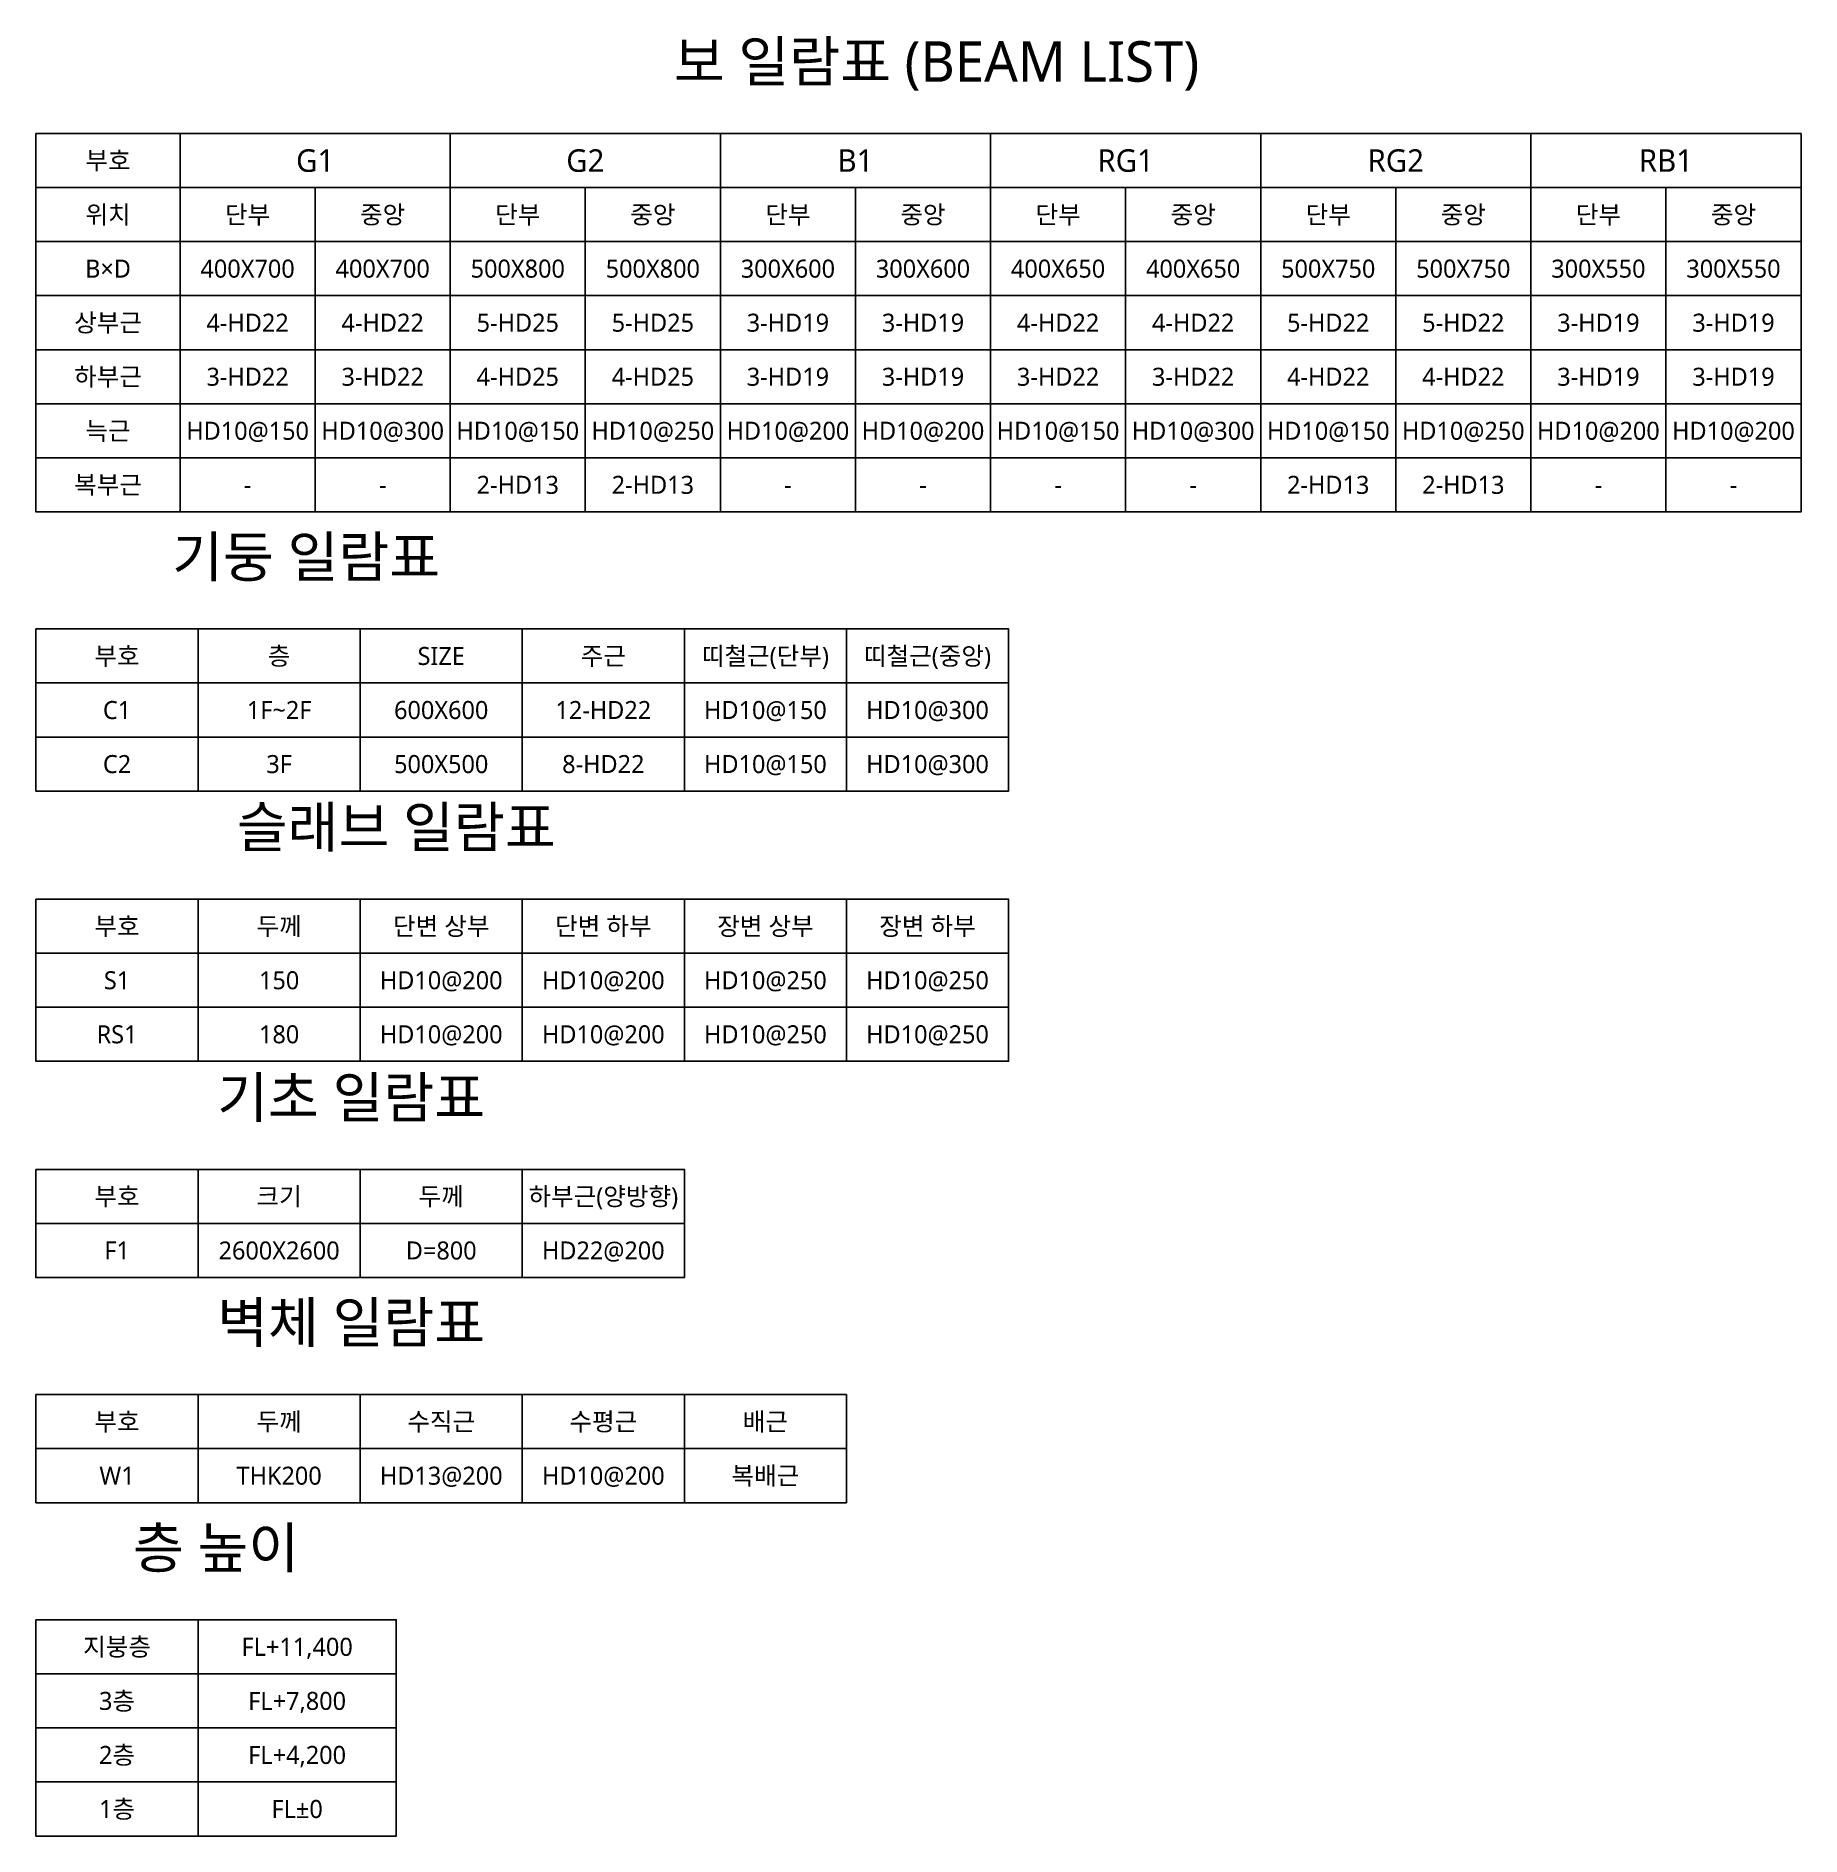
# Model space of a CAD drawing. Header units: millimetres. Extents: x -11175 to 201700, y -5303 to 124675.
# Drawn here: x 180000 to 199600, y 53100 to 73083 of the extents above; entities that cross this region are included whole.
import ezdxf
from ezdxf.enums import TextEntityAlignment as Align

# ---------------------------------------------------------------- set-up
doc = ezdxf.new("R2010")
doc.units = ezdxf.units.MM
doc.layers.add('S-TABLE', color=7, linetype='Continuous')
doc.layers.add('S-TABLE-TXT', color=7, linetype='Continuous')
doc.styles.add('KOR', font='malgun.ttf')

msp = doc.modelspace()

# ---------------------------------------------------------------- texts
at = {"layer": 'S-TABLE-TXT', "style": 'KOR'}
for s, height, p in [('보 일람표 (BEAM LIST)', 450, (190000, 72800)), ('부호', 200, (180800, 71700)), ('G1', 250, (183100, 71700)), ('G2', 250, (186100, 71700)), ('B1', 250, (189100, 71700)), ('RG1', 250, (192100, 71700)), ('RG2', 250, (195100, 71700)), ('RB1', 250, (198100, 71700)), ('위치', 200, (180800, 71100)), ('단부', 200, (182350, 71100)), ('중앙', 200, (183850, 71100)), ('단부', 200, (185350, 71100)), ('중앙', 200, (186850, 71100)), ('단부', 200, (188350, 71100)), ('중앙', 200, (189850, 71100)), ('단부', 200, (191350, 71100)), ('중앙', 200, (192850, 71100)), ('단부', 200, (194350, 71100)), ('중앙', 200, (195850, 71100)), ('단부', 200, (197350, 71100)), ('중앙', 200, (198850, 71100)), ('B×D', 200, (180800, 70500)), ('400X700', 200, (182350, 70500)), ('400X700', 200, (183850, 70500)), ('500X800', 200, (185350, 70500)), ('500X800', 200, (186850, 70500)), ('300X600', 200, (188350, 70500)), ('300X600', 200, (189850, 70500)), ('400X650', 200, (191350, 70500)), ('400X650', 200, (192850, 70500)), ('500X750', 200, (194350, 70500)), ('500X750', 200, (195850, 70500)), ('300X550', 200, (197350, 70500)), ('300X550', 200, (198850, 70500)), ('상부근', 200, (180800, 69900)), ('4-HD22', 200, (182350, 69900)), ('4-HD22', 200, (183850, 69900)), ('5-HD25', 200, (185350, 69900)), ('5-HD25', 200, (186850, 69900)), ('3-HD19', 200, (188350, 69900)), ('3-HD19', 200, (189850, 69900)), ('4-HD22', 200, (191350, 69900)), ('4-HD22', 200, (192850, 69900)), ('5-HD22', 200, (194350, 69900)), ('5-HD22', 200, (195850, 69900)), ('3-HD19', 200, (197350, 69900)), ('3-HD19', 200, (198850, 69900)), ('하부근', 200, (180800, 69300)), ('3-HD22', 200, (182350, 69300)), ('3-HD22', 200, (183850, 69300)), ('4-HD25', 200, (185350, 69300)), ('4-HD25', 200, (186850, 69300)), ('3-HD19', 200, (188350, 69300)), ('3-HD19', 200, (189850, 69300)), ('3-HD22', 200, (191350, 69300)), ('3-HD22', 200, (192850, 69300)), ('4-HD22', 200, (194350, 69300)), ('4-HD22', 200, (195850, 69300)), ('3-HD19', 200, (197350, 69300)), ('3-HD19', 200, (198850, 69300)), ('늑근', 200, (180800, 68700)), ('HD10@150', 200, (182350, 68700)), ('HD10@300', 200, (183850, 68700)), ('HD10@150', 200, (185350, 68700)), ('HD10@250', 200, (186850, 68700)), ('HD10@200', 200, (188350, 68700)), ('HD10@200', 200, (189850, 68700)), ('HD10@150', 200, (191350, 68700)), ('HD10@300', 200, (192850, 68700)), ('HD10@150', 200, (194350, 68700)), ('HD10@250', 200, (195850, 68700)), ('HD10@200', 200, (197350, 68700)), ('HD10@200', 200, (198850, 68700)), ('복부근', 200, (180800, 68100)), ('2-HD13', 200, (185350, 68100)), ('2-HD13', 200, (186850, 68100)), ('2-HD13', 200, (194350, 68100)), ('2-HD13', 200, (195850, 68100)), ('-', 200, (182350, 68100)), ('-', 200, (183850, 68100)), ('-', 200, (188350, 68100)), ('-', 200, (189850, 68100)), ('-', 200, (191350, 68100)), ('-', 200, (192850, 68100)), ('-', 200, (197350, 68100)), ('-', 200, (198850, 68100)), ('기둥 일람표', 450, (183000, 67300)), ('부호', 200, (180900, 66200)), ('층', 200, (182700, 66200)), ('SIZE', 200, (184500, 66200)), ('주근', 200, (186300, 66200)), ('띠철근(단부)', 200, (188100, 66200)), ('띠철근(중앙)', 200, (189900, 66200)), ('C1', 200, (180900, 65600)), ('1F~2F', 200, (182700, 65600)), ('600X600', 200, (184500, 65600)), ('12-HD22', 200, (186300, 65600)), ('HD10@150', 200, (188100, 65600)), ('HD10@300', 200, (189900, 65600)), ('C2', 200, (180900, 65000)), ('3F', 200, (182700, 65000)), ('500X500', 200, (184500, 65000)), ('8-HD22', 200, (186300, 65000)), ('HD10@150', 200, (188100, 65000)), ('HD10@300', 200, (189900, 65000)), ('슬래브 일람표', 450, (184000, 64300)), ('부호', 200, (180900, 63200)), ('두께', 200, (182700, 63200)), ('단변 상부', 200, (184500, 63200)), ('단변 하부', 200, (186300, 63200)), ('장변 상부', 200, (188100, 63200)), ('장변 하부', 200, (189900, 63200)), ('S1', 200, (180900, 62600)), ('150', 200, (182700, 62600)), ('HD10@200', 200, (184500, 62600)), ('HD10@200', 200, (186300, 62600)), ('HD10@250', 200, (188100, 62600)), ('HD10@250', 200, (189900, 62600)), ('RS1', 200, (180900, 62000)), ('180', 200, (182700, 62000)), ('HD10@200', 200, (184500, 62000)), ('HD10@200', 200, (186300, 62000)), ('HD10@250', 200, (188100, 62000)), ('HD10@250', 200, (189900, 62000)), ('기초 일람표', 450, (183500, 61300)), ('부호', 200, (180900, 60200)), ('크기', 200, (182700, 60200)), ('두께', 200, (184500, 60200)), ('하부근(양방향)', 200, (186300, 60200)), ('F1', 200, (180900, 59600)), ('2600X2600', 200, (182700, 59600)), ('D=800', 200, (184500, 59600)), ('HD22@200', 200, (186300, 59600)), ('벽체 일람표', 450, (183500, 58800)), ('부호', 200, (180900, 57700)), ('두께', 200, (182700, 57700)), ('수직근', 200, (184500, 57700)), ('수평근', 200, (186300, 57700)), ('배근', 200, (188100, 57700)), ('W1', 200, (180900, 57100)), ('THK200', 200, (182700, 57100)), ('HD13@200', 200, (184500, 57100)), ('HD10@200', 200, (186300, 57100)), ('복배근', 200, (188100, 57100)), ('층 높이', 450, (182000, 56300)), ('지붕층', 200, (180900, 55200)), ('FL+11,400', 200, (182900, 55200)), ('3층', 200, (180900, 54600)), ('FL+7,800', 200, (182900, 54600)), ('2층', 200, (180900, 54000)), ('FL+4,200', 200, (182900, 54000)), ('1층', 200, (180900, 53400)), ('FL±0', 200, (182900, 53400))]:
    msp.add_text(s, height=height, dxfattribs=at).set_placement(p, align=Align.MIDDLE_CENTER)

# ---------------------------------------------------------------- linework, layer by layer
at = {"layer": 'S-TABLE'}
for points in [[(180000, 72000), (181600, 72000), (181600, 71400), (180000, 71400)], [(181600, 72000), (184600, 72000), (184600, 71400), (181600, 71400)], [(184600, 72000), (187600, 72000), (187600, 71400), (184600, 71400)], [(187600, 72000), (190600, 72000), (190600, 71400), (187600, 71400)], [(190600, 72000), (193600, 72000), (193600, 71400), (190600, 71400)], [(193600, 72000), (196600, 72000), (196600, 71400), (193600, 71400)], [(196600, 72000), (199600, 72000), (199600, 71400), (196600, 71400)], [(180000, 71400), (181600, 71400), (181600, 70800), (180000, 70800)], [(181600, 71400), (183100, 71400), (183100, 70800), (181600, 70800)], [(183100, 71400), (184600, 71400), (184600, 70800), (183100, 70800)], [(184600, 71400), (186100, 71400), (186100, 70800), (184600, 70800)], [(186100, 71400), (187600, 71400), (187600, 70800), (186100, 70800)], [(187600, 71400), (189100, 71400), (189100, 70800), (187600, 70800)], [(189100, 71400), (190600, 71400), (190600, 70800), (189100, 70800)], [(190600, 71400), (192100, 71400), (192100, 70800), (190600, 70800)], [(192100, 71400), (193600, 71400), (193600, 70800), (192100, 70800)], [(193600, 71400), (195100, 71400), (195100, 70800), (193600, 70800)], [(195100, 71400), (196600, 71400), (196600, 70800), (195100, 70800)], [(196600, 71400), (198100, 71400), (198100, 70800), (196600, 70800)], [(198100, 71400), (199600, 71400), (199600, 70800), (198100, 70800)], [(180000, 70800), (181600, 70800), (181600, 70200), (180000, 70200)], [(181600, 70800), (183100, 70800), (183100, 70200), (181600, 70200)], [(183100, 70800), (184600, 70800), (184600, 70200), (183100, 70200)], [(184600, 70800), (186100, 70800), (186100, 70200), (184600, 70200)], [(186100, 70800), (187600, 70800), (187600, 70200), (186100, 70200)], [(187600, 70800), (189100, 70800), (189100, 70200), (187600, 70200)], [(189100, 70800), (190600, 70800), (190600, 70200), (189100, 70200)], [(190600, 70800), (192100, 70800), (192100, 70200), (190600, 70200)], [(192100, 70800), (193600, 70800), (193600, 70200), (192100, 70200)], [(193600, 70800), (195100, 70800), (195100, 70200), (193600, 70200)], [(195100, 70800), (196600, 70800), (196600, 70200), (195100, 70200)], [(196600, 70800), (198100, 70800), (198100, 70200), (196600, 70200)], [(198100, 70800), (199600, 70800), (199600, 70200), (198100, 70200)], [(180000, 70200), (181600, 70200), (181600, 69600), (180000, 69600)], [(181600, 70200), (183100, 70200), (183100, 69600), (181600, 69600)], [(183100, 70200), (184600, 70200), (184600, 69600), (183100, 69600)], [(184600, 70200), (186100, 70200), (186100, 69600), (184600, 69600)], [(186100, 70200), (187600, 70200), (187600, 69600), (186100, 69600)], [(187600, 70200), (189100, 70200), (189100, 69600), (187600, 69600)], [(189100, 70200), (190600, 70200), (190600, 69600), (189100, 69600)], [(190600, 70200), (192100, 70200), (192100, 69600), (190600, 69600)], [(192100, 70200), (193600, 70200), (193600, 69600), (192100, 69600)], [(193600, 70200), (195100, 70200), (195100, 69600), (193600, 69600)], [(195100, 70200), (196600, 70200), (196600, 69600), (195100, 69600)], [(196600, 70200), (198100, 70200), (198100, 69600), (196600, 69600)], [(198100, 70200), (199600, 70200), (199600, 69600), (198100, 69600)], [(180000, 69600), (181600, 69600), (181600, 69000), (180000, 69000)], [(181600, 69600), (183100, 69600), (183100, 69000), (181600, 69000)], [(183100, 69600), (184600, 69600), (184600, 69000), (183100, 69000)], [(184600, 69600), (186100, 69600), (186100, 69000), (184600, 69000)], [(186100, 69600), (187600, 69600), (187600, 69000), (186100, 69000)], [(187600, 69600), (189100, 69600), (189100, 69000), (187600, 69000)], [(189100, 69600), (190600, 69600), (190600, 69000), (189100, 69000)], [(190600, 69600), (192100, 69600), (192100, 69000), (190600, 69000)], [(192100, 69600), (193600, 69600), (193600, 69000), (192100, 69000)], [(193600, 69600), (195100, 69600), (195100, 69000), (193600, 69000)], [(195100, 69600), (196600, 69600), (196600, 69000), (195100, 69000)], [(196600, 69600), (198100, 69600), (198100, 69000), (196600, 69000)], [(198100, 69600), (199600, 69600), (199600, 69000), (198100, 69000)], [(180000, 69000), (181600, 69000), (181600, 68400), (180000, 68400)], [(181600, 69000), (183100, 69000), (183100, 68400), (181600, 68400)], [(183100, 69000), (184600, 69000), (184600, 68400), (183100, 68400)], [(184600, 69000), (186100, 69000), (186100, 68400), (184600, 68400)], [(186100, 69000), (187600, 69000), (187600, 68400), (186100, 68400)], [(187600, 69000), (189100, 69000), (189100, 68400), (187600, 68400)], [(189100, 69000), (190600, 69000), (190600, 68400), (189100, 68400)], [(190600, 69000), (192100, 69000), (192100, 68400), (190600, 68400)], [(192100, 69000), (193600, 69000), (193600, 68400), (192100, 68400)], [(193600, 69000), (195100, 69000), (195100, 68400), (193600, 68400)], [(195100, 69000), (196600, 69000), (196600, 68400), (195100, 68400)], [(196600, 69000), (198100, 69000), (198100, 68400), (196600, 68400)], [(198100, 69000), (199600, 69000), (199600, 68400), (198100, 68400)], [(180000, 68400), (181600, 68400), (181600, 67800), (180000, 67800)], [(181600, 68400), (183100, 68400), (183100, 67800), (181600, 67800)], [(183100, 68400), (184600, 68400), (184600, 67800), (183100, 67800)], [(184600, 68400), (186100, 68400), (186100, 67800), (184600, 67800)], [(186100, 68400), (187600, 68400), (187600, 67800), (186100, 67800)], [(187600, 68400), (189100, 68400), (189100, 67800), (187600, 67800)], [(189100, 68400), (190600, 68400), (190600, 67800), (189100, 67800)], [(190600, 68400), (192100, 68400), (192100, 67800), (190600, 67800)], [(192100, 68400), (193600, 68400), (193600, 67800), (192100, 67800)], [(193600, 68400), (195100, 68400), (195100, 67800), (193600, 67800)], [(195100, 68400), (196600, 68400), (196600, 67800), (195100, 67800)], [(196600, 68400), (198100, 68400), (198100, 67800), (196600, 67800)], [(198100, 68400), (199600, 68400), (199600, 67800), (198100, 67800)], [(180000, 66500), (181800, 66500), (181800, 65900), (180000, 65900)], [(181800, 66500), (183600, 66500), (183600, 65900), (181800, 65900)], [(183600, 66500), (185400, 66500), (185400, 65900), (183600, 65900)], [(185400, 66500), (187200, 66500), (187200, 65900), (185400, 65900)], [(187200, 66500), (189000, 66500), (189000, 65900), (187200, 65900)], [(189000, 66500), (190800, 66500), (190800, 65900), (189000, 65900)], [(180000, 65900), (181800, 65900), (181800, 65300), (180000, 65300)], [(181800, 65900), (183600, 65900), (183600, 65300), (181800, 65300)], [(183600, 65900), (185400, 65900), (185400, 65300), (183600, 65300)], [(185400, 65900), (187200, 65900), (187200, 65300), (185400, 65300)], [(187200, 65900), (189000, 65900), (189000, 65300), (187200, 65300)], [(189000, 65900), (190800, 65900), (190800, 65300), (189000, 65300)], [(180000, 65300), (181800, 65300), (181800, 64700), (180000, 64700)], [(181800, 65300), (183600, 65300), (183600, 64700), (181800, 64700)], [(183600, 65300), (185400, 65300), (185400, 64700), (183600, 64700)], [(185400, 65300), (187200, 65300), (187200, 64700), (185400, 64700)], [(187200, 65300), (189000, 65300), (189000, 64700), (187200, 64700)], [(189000, 65300), (190800, 65300), (190800, 64700), (189000, 64700)], [(180000, 63500), (181800, 63500), (181800, 62900), (180000, 62900)], [(181800, 63500), (183600, 63500), (183600, 62900), (181800, 62900)], [(183600, 63500), (185400, 63500), (185400, 62900), (183600, 62900)], [(185400, 63500), (187200, 63500), (187200, 62900), (185400, 62900)], [(187200, 63500), (189000, 63500), (189000, 62900), (187200, 62900)], [(189000, 63500), (190800, 63500), (190800, 62900), (189000, 62900)], [(180000, 62900), (181800, 62900), (181800, 62300), (180000, 62300)], [(181800, 62900), (183600, 62900), (183600, 62300), (181800, 62300)], [(183600, 62900), (185400, 62900), (185400, 62300), (183600, 62300)], [(185400, 62900), (187200, 62900), (187200, 62300), (185400, 62300)], [(187200, 62900), (189000, 62900), (189000, 62300), (187200, 62300)], [(189000, 62900), (190800, 62900), (190800, 62300), (189000, 62300)], [(180000, 62300), (181800, 62300), (181800, 61700), (180000, 61700)], [(181800, 62300), (183600, 62300), (183600, 61700), (181800, 61700)], [(183600, 62300), (185400, 62300), (185400, 61700), (183600, 61700)], [(185400, 62300), (187200, 62300), (187200, 61700), (185400, 61700)], [(187200, 62300), (189000, 62300), (189000, 61700), (187200, 61700)], [(189000, 62300), (190800, 62300), (190800, 61700), (189000, 61700)], [(180000, 60500), (181800, 60500), (181800, 59900), (180000, 59900)], [(181800, 60500), (183600, 60500), (183600, 59900), (181800, 59900)], [(183600, 60500), (185400, 60500), (185400, 59900), (183600, 59900)], [(185400, 60500), (187200, 60500), (187200, 59900), (185400, 59900)], [(180000, 59900), (181800, 59900), (181800, 59300), (180000, 59300)], [(181800, 59900), (183600, 59900), (183600, 59300), (181800, 59300)], [(183600, 59900), (185400, 59900), (185400, 59300), (183600, 59300)], [(185400, 59900), (187200, 59900), (187200, 59300), (185400, 59300)], [(180000, 58000), (181800, 58000), (181800, 57400), (180000, 57400)], [(181800, 58000), (183600, 58000), (183600, 57400), (181800, 57400)], [(183600, 58000), (185400, 58000), (185400, 57400), (183600, 57400)], [(185400, 58000), (187200, 58000), (187200, 57400), (185400, 57400)], [(187200, 58000), (189000, 58000), (189000, 57400), (187200, 57400)], [(180000, 57400), (181800, 57400), (181800, 56800), (180000, 56800)], [(181800, 57400), (183600, 57400), (183600, 56800), (181800, 56800)], [(183600, 57400), (185400, 57400), (185400, 56800), (183600, 56800)], [(185400, 57400), (187200, 57400), (187200, 56800), (185400, 56800)], [(187200, 57400), (189000, 57400), (189000, 56800), (187200, 56800)], [(180000, 55500), (181800, 55500), (181800, 54900), (180000, 54900)], [(181800, 55500), (184000, 55500), (184000, 54900), (181800, 54900)], [(180000, 54900), (181800, 54900), (181800, 54300), (180000, 54300)], [(181800, 54900), (184000, 54900), (184000, 54300), (181800, 54300)], [(180000, 54300), (181800, 54300), (181800, 53700), (180000, 53700)], [(181800, 54300), (184000, 54300), (184000, 53700), (181800, 53700)], [(180000, 53700), (181800, 53700), (181800, 53100), (180000, 53100)], [(181800, 53700), (184000, 53700), (184000, 53100), (181800, 53100)]]:
    msp.add_lwpolyline(points, close=True, dxfattribs=at)

msp.set_redraw_order([(e.dxf.handle, doc.entitydb.next_handle()) for e in msp.query("TEXT MTEXT ATTDEF DIMENSION ARC_DIMENSION")])  # texts and dimensions are drawn at this point

doc.saveas('drawing.dxf')
